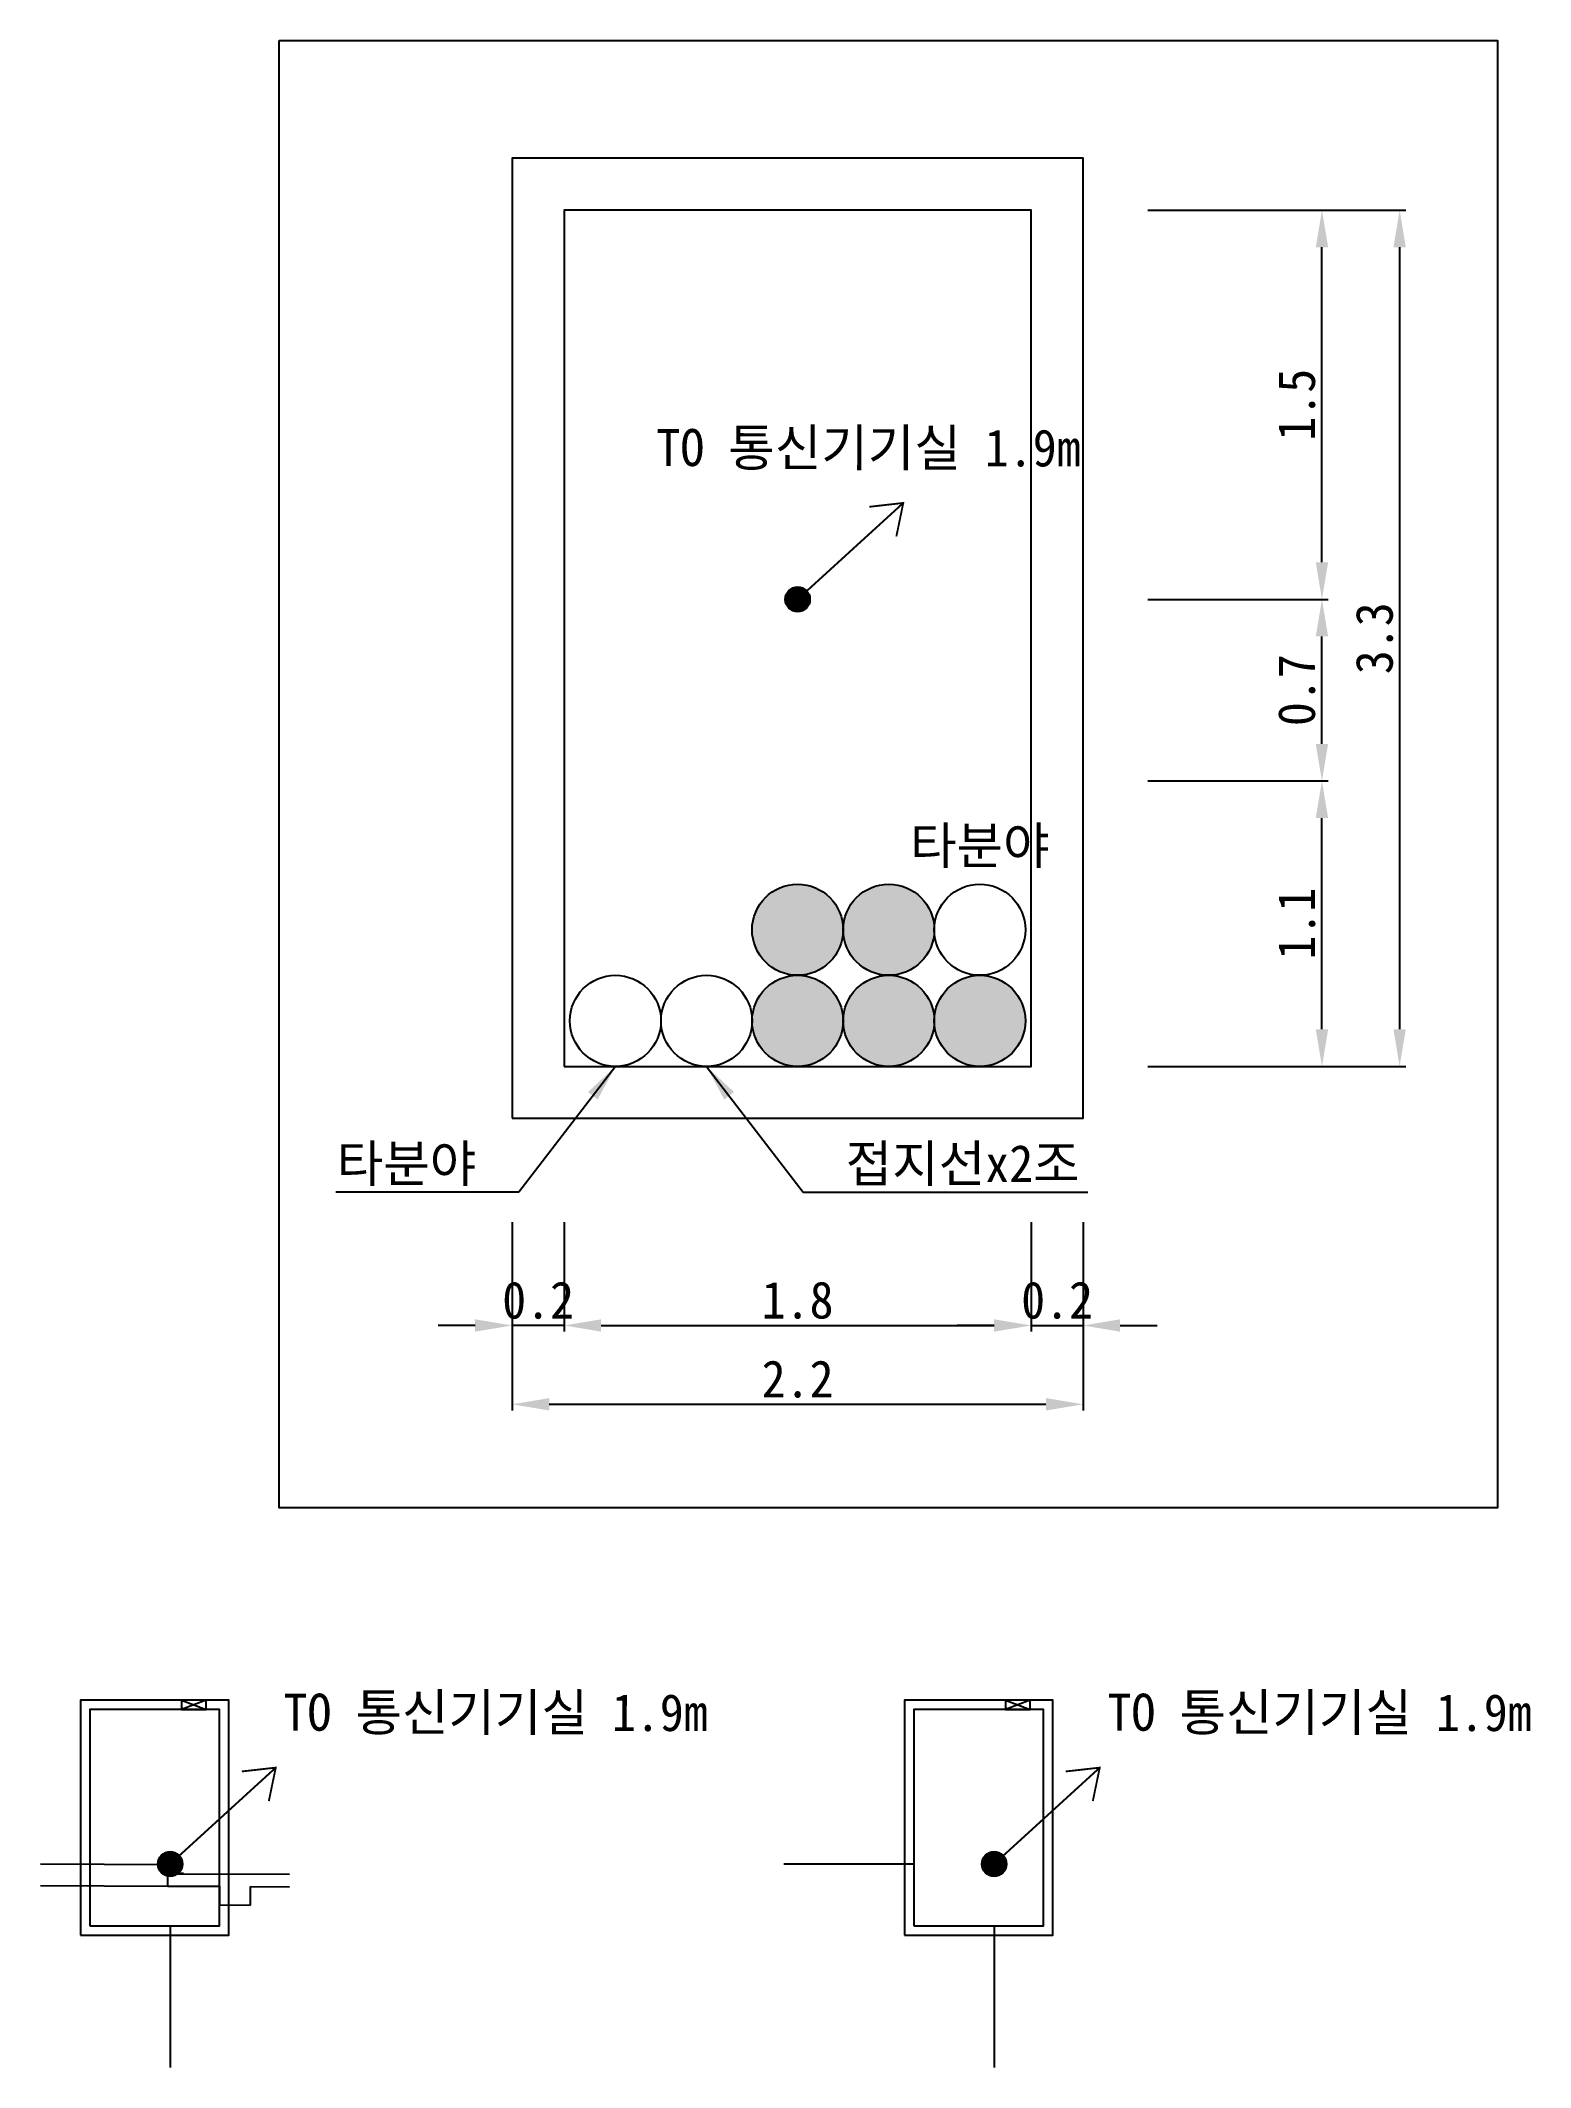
# Model space of a CAD drawing. Extents: x -143 to 185, y -2 to 126.
# Drawn here: x 161.3 to 185.42, y 17.18 to 49.99 of the extents above; entities that cross this region are included whole.
import ezdxf
from ezdxf.enums import TextEntityAlignment as Align

# ---------------------------------------------------------------- set-up
doc = ezdxf.new("R2010")
doc.units = 0
doc.header["$MEASUREMENT"] = 0
doc.layers.get('Defpoints').update_dxf_attribs({"linetype": 'CONTINUOUS'})
for name, color, linetype in [('TT-BASE', 253, 'CONTINUOUS'), ('TX-PAPR', 2, 'CONTINUOUS'), ('TZ-DIMS', 1, 'CONTINUOUS'), ('TZ-LINE', 7, 'CONTINUOUS'), ('TZ-TEXT', 6, 'CONTINUOUS')]:
    doc.layers.add(name, color=color, linetype=linetype)
doc.styles.get("Standard").update_dxf_attribs({"font": 'GulimChe.ttf'})
doc.dimstyles.new('D200', dxfattribs={"dimscale": 0.2, "dimtxt": 3, "dimasz": 3, "dimexe": 0.5, "dimexo": 0.5, "dimgap": 0.5, "dimtad": 1, "dimdec": 0, "dimzin": 1, "dimdsep": 46, "dimlunit": 6, "dimtxsty": 'Standard', "dimcen": 1, "dimclrd": 1, "dimclre": 1, "dimclrt": 3, "dimadec": 0, "dimazin": 0, "dimtfac": 1, "dimtdec": 0, "dimtix": 1, "dimtmove": 2, "dimatfit": 3, "dimfxl": 0, "dimtvp": 2, "dimlwd": -1, "dimlwe": -1, "dimarcsym": 0})

msp = doc.modelspace()

# ---------------------------------------------------------------- texts
at = {"layer": 'TZ-TEXT'}
for p in [(168.668, 22.935, 0), (182.005, 22.935, 0)]:
    msp.add_text('TO 통신기기실 1.9m', height=0.6, rotation=359.9482, dxfattribs=at).set_placement(p, align=Align.MIDDLE)

# ---------------------------------------------------------------- blocks, each defined once
blk = doc.blocks.new('*D18')
at = {"layer": 'Defpoints', "color": 0}
for p in [(168.936, 30.966), (169.776, 30.966), (168.936, 29.191)]:
    blk.add_point(p, dxfattribs=at)
at = {"layer": 'TZ-LINE', "color": 1}
for p, q in [((168.936, 30.866), (168.936, 29.091)), ((169.776, 30.866), (169.776, 29.091)), ((168.336, 29.191), (167.736, 29.191)), ((169.776, 29.191), (168.936, 29.191)), ((170.376, 29.191), (170.976, 29.191))]:
    blk.add_line(p, q, dxfattribs=at)
for points in [[(168.336, 29.291), (168.336, 29.091), (168.936, 29.191)], [(170.376, 29.291), (170.376, 29.091), (169.776, 29.191)]]:
    blk.add_solid(points, dxfattribs=at)
at = {"layer": 'TZ-LINE', "color": 3, "insert": (169.356, 29.598), "char_height": 0.6, "attachment_point": 5}
blk.add_mtext('0.2', dxfattribs=at)
blk = doc.blocks.new('*D19')
at = {"layer": 'Defpoints', "color": 0}
for p in [(169.776, 30.966), (177.336, 30.966), (177.336, 29.191)]:
    blk.add_point(p, dxfattribs=at)
at = {"layer": 'TZ-LINE', "color": 1}
for p, q in [((169.776, 30.866), (169.776, 29.091)), ((177.336, 30.866), (177.336, 29.091)), ((170.376, 29.191), (176.736, 29.191))]:
    blk.add_line(p, q, dxfattribs=at)
for points in [[(170.376, 29.291), (170.376, 29.091), (169.776, 29.191)], [(176.736, 29.291), (176.736, 29.091), (177.336, 29.191)]]:
    blk.add_solid(points, dxfattribs=at)
at = {"layer": 'TZ-LINE', "color": 3, "insert": (173.556, 29.599), "char_height": 0.6, "attachment_point": 5}
blk.add_mtext('1.8', dxfattribs=at)
blk = doc.blocks.new('*D20')
at = {"layer": 'Defpoints', "color": 0}
for p in [(177.336, 30.966), (178.176, 30.966), (178.176, 29.191)]:
    blk.add_point(p, dxfattribs=at)
at = {"layer": 'TZ-LINE', "color": 1}
for p, q in [((177.336, 30.866), (177.336, 29.091)), ((178.176, 30.866), (178.176, 29.091)), ((176.736, 29.191), (176.136, 29.191)), ((177.336, 29.191), (178.176, 29.191)), ((178.776, 29.191), (179.376, 29.191))]:
    blk.add_line(p, q, dxfattribs=at)
for points in [[(176.736, 29.291), (176.736, 29.091), (177.336, 29.191)], [(178.776, 29.291), (178.776, 29.091), (178.176, 29.191)]]:
    blk.add_solid(points, dxfattribs=at)
at = {"layer": 'TZ-LINE', "color": 3, "insert": (177.756, 29.598), "char_height": 0.6, "attachment_point": 5}
blk.add_mtext('0.2', dxfattribs=at)
blk = doc.blocks.new('*D21')
at = {"layer": 'Defpoints', "color": 0}
for p in [(168.936, 30.966), (178.176, 30.966), (178.176, 27.915)]:
    blk.add_point(p, dxfattribs=at)
at = {"layer": 'TZ-LINE', "color": 1}
for p, q in [((168.936, 30.866), (168.936, 27.815)), ((178.176, 30.866), (178.176, 27.815)), ((169.536, 27.915), (177.576, 27.915))]:
    blk.add_line(p, q, dxfattribs=at)
for points in [[(169.536, 28.015), (169.536, 27.815), (168.936, 27.915)], [(177.576, 28.015), (177.576, 27.815), (178.176, 27.915)]]:
    blk.add_solid(points, dxfattribs=at)
at = {"layer": 'TZ-LINE', "color": 3, "insert": (173.556, 28.322), "char_height": 0.6, "attachment_point": 5}
blk.add_mtext('2.2', dxfattribs=at)
blk = doc.blocks.new('*D22')
at = {"layer": 'Defpoints', "color": 0}
for p in [(179.126, 38.005), (182.043, 38.005), (179.126, 33.385)]:
    blk.add_point(p, dxfattribs=at)
at = {"layer": 'TZ-LINE', "color": 1}
for p, q in [((179.226, 38.005), (182.143, 38.005)), ((182.043, 33.985), (182.043, 37.405)), ((179.226, 33.385), (182.143, 33.385))]:
    blk.add_line(p, q, dxfattribs=at)
for points in [[(181.943, 37.405), (182.143, 37.405), (182.043, 38.005)], [(181.943, 33.985), (182.143, 33.985), (182.043, 33.385)]]:
    blk.add_solid(points, dxfattribs=at)
at = {"layer": 'TZ-LINE', "color": 3, "insert": (181.635, 35.695), "char_height": 0.6, "attachment_point": 5, "rotation": 90}
blk.add_mtext('1.1', dxfattribs=at)
blk = doc.blocks.new('*D23')
at = {"layer": 'Defpoints', "color": 0}
for p in [(179.126, 40.945), (182.043, 40.945), (179.126, 38.005)]:
    blk.add_point(p, dxfattribs=at)
at = {"layer": 'TZ-LINE', "color": 1}
for p, q in [((179.226, 40.945), (182.143, 40.945)), ((182.043, 38.605), (182.043, 40.345)), ((179.226, 38.005), (182.143, 38.005))]:
    blk.add_line(p, q, dxfattribs=at)
for points in [[(181.943, 40.345), (182.143, 40.345), (182.043, 40.945)], [(181.943, 38.605), (182.143, 38.605), (182.043, 38.005)]]:
    blk.add_solid(points, dxfattribs=at)
at = {"layer": 'TZ-LINE', "color": 3, "insert": (181.635, 39.475), "char_height": 0.6, "attachment_point": 5, "rotation": 90}
blk.add_mtext('0.7', dxfattribs=at)
blk = doc.blocks.new('*D24')
at = {"layer": 'Defpoints', "color": 0}
for p in [(179.126, 47.245), (182.043, 47.245), (179.126, 40.945)]:
    blk.add_point(p, dxfattribs=at)
at = {"layer": 'TZ-LINE', "color": 1}
for p, q in [((179.226, 47.245), (182.143, 47.245)), ((182.043, 41.545), (182.043, 46.645)), ((179.226, 40.945), (182.143, 40.945))]:
    blk.add_line(p, q, dxfattribs=at)
for points in [[(181.943, 46.645), (182.143, 46.645), (182.043, 47.245)], [(181.943, 41.545), (182.143, 41.545), (182.043, 40.945)]]:
    blk.add_solid(points, dxfattribs=at)
at = {"layer": 'TZ-LINE', "color": 3, "insert": (181.635, 44.095), "char_height": 0.6, "attachment_point": 5, "rotation": 90}
blk.add_mtext('1.5', dxfattribs=at)
blk = doc.blocks.new('*D25')
at = {"layer": 'Defpoints', "color": 0}
for p in [(179.126, 47.245), (179.126, 33.385), (183.3, 33.385)]:
    blk.add_point(p, dxfattribs=at)
at = {"layer": 'TZ-LINE', "color": 1}
for p, q in [((179.226, 47.245), (183.4, 47.245)), ((183.3, 46.645), (183.3, 33.985)), ((179.226, 33.385), (183.4, 33.385))]:
    blk.add_line(p, q, dxfattribs=at)
for points in [[(183.2, 46.645), (183.4, 46.645), (183.3, 47.245)], [(183.2, 33.985), (183.4, 33.985), (183.3, 33.385)]]:
    blk.add_solid(points, dxfattribs=at)
at = {"layer": 'TZ-LINE', "color": 3, "insert": (182.893, 40.315), "char_height": 0.6, "attachment_point": 5, "rotation": 90}
blk.add_mtext('3.3', dxfattribs=at)

# ---------------------------------------------------------------- hatches: boundary and pattern name
at = {"layer": 'TZ-LINE'}
h = msp.add_hatch(color=256, dxfattribs=at)
h.dxf.hatch_style = 1
h.paths.add_polyline_path([(163.2, 20.474, 1), (163.6, 20.474, 1)])
h = msp.add_hatch(color=256, dxfattribs=at)
h.dxf.hatch_style = 1
h.paths.add_polyline_path([(176.537, 20.474, 1), (176.937, 20.474, 1)])

# ---------------------------------------------------------------- linework, layer by layer
at = {"layer": 'TT-BASE'}
for p, q in [((161.302, 20.478), (163.363, 20.467)), ((163.361, 20.117), (163.363, 20.467)), ((163.513, 20.467), (163.363, 20.467)), ((163.512, 20.317), (163.513, 20.467)), ((161.302, 20.128), (163.361, 20.117)), ((163.361, 20.117), (164.201, 20.113)), ((163.512, 20.325), (163.617, 20.324)), ((163.512, 20.317), (165.333, 20.307)), ((164.201, 20.113), (164.2, 19.813)), ((164.7, 19.81), (164.701, 20.11)), ((164.701, 20.11), (165.333, 20.107)), ((164.2, 19.813), (164.7, 19.81))]:
    msp.add_line(p, q, dxfattribs=at)
at = {"layer": 'TZ-LINE'}
for points in [[(161.95, 19.324), (164.35, 19.324), (164.35, 23.124), (161.95, 23.124)], [(162.1, 19.474), (164.2, 19.474), (164.2, 22.974), (162.1, 22.974)], [(163.582, 22.974), (163.982, 22.974), (163.982, 23.124), (163.582, 23.124)], [(175.287, 19.324), (177.687, 19.324), (177.687, 23.124), (175.287, 23.124)], [(175.437, 19.474), (177.537, 19.474), (177.537, 22.974), (175.437, 22.974)], [(176.919, 22.974), (177.319, 22.974), (177.319, 23.124), (176.919, 23.124)]]:
    msp.add_lwpolyline(points, close=True, dxfattribs=at)
for points in [[(163.982, 23.124), (163.582, 22.974)], [(163.582, 23.124), (163.982, 22.974)], [(177.319, 23.124), (176.919, 22.974)], [(176.919, 23.124), (177.319, 22.974)], [(175.437, 20.474), (173.334, 20.474)], [(163.4, 19.474), (163.4, 17.181)], [(176.737, 19.474), (176.737, 17.181)]]:
    msp.add_lwpolyline(points, dxfattribs=at)
at = {"layer": 'TZ-LINE', "const_width": 0.03}
for points in [[(163.4, 20.474), (165.109, 22.034)], [(164.56, 21.972), (165.109, 22.034), (164.997, 21.492)], [(176.737, 20.474), (178.446, 22.034)], [(177.896, 21.972), (178.446, 22.034), (178.334, 21.492)]]:
    msp.add_lwpolyline(points, dxfattribs=at)
at = {"layer": 'TZ-LINE'}
for centre in [(163.4, 20.474), (176.737, 20.474)]:
    msp.add_circle(centre, 0.2, dxfattribs=at)

msp.set_redraw_order([(e.dxf.handle, doc.entitydb.next_handle()) for e in msp.query("TEXT MTEXT ATTDEF DIMENSION ARC_DIMENSION")])  # texts and dimensions are drawn at this point

# ---------------------------------------------------------------- wipeouts: each hides what was drawn before it
msp.add_wipeout([(165.163, 49.99), (165.163, 26.238), (184.884, 26.238), (184.884, 49.99)]).dxf.layer = 'TX-PAPR'

# ---------------------------------------------------------------- next in the draw order: hatches: boundary and pattern name
at = {"layer": 'TZ-LINE'}
h = msp.add_hatch(color=256, dxfattribs=at)
h.dxf.hatch_style = 1
h.paths.add_polyline_path([(173.356, 40.945, 1), (173.756, 40.945, 1)])
at = {"layer": 'TZ-LINE', "ltscale": 2}
h = msp.add_hatch(color=256, dxfattribs=at)
h.dxf.hatch_style = 1
h.paths.add_polyline_path([(174.293, 35.597, 1), (172.819, 35.597, 1)])
h = msp.add_hatch(color=256, dxfattribs=at)
h.dxf.hatch_style = 1
h.paths.add_polyline_path([(175.768, 35.597, 1), (174.293, 35.597, 1)])
h = msp.add_hatch(color=256, dxfattribs=at)
h.dxf.hatch_style = 1
h.paths.add_polyline_path([(174.293, 34.122, 1), (172.819, 34.122, 1)])
h = msp.add_hatch(color=256, dxfattribs=at)
h.dxf.hatch_style = 1
h.paths.add_polyline_path([(175.768, 34.122, 1), (174.293, 34.122, 1)])
h = msp.add_hatch(color=256, dxfattribs=at)
h.dxf.hatch_style = 1
h.paths.add_polyline_path([(177.243, 34.122, 1), (175.768, 34.122, 1)])

# ---------------------------------------------------------------- next in the draw order: linework, layer by layer
at = {"layer": 'TZ-LINE'}
for points in [[(168.936, 32.545), (178.176, 32.545), (178.176, 48.085), (168.936, 48.085)], [(169.776, 33.385), (177.336, 33.385), (177.336, 47.245), (169.776, 47.245)]]:
    msp.add_lwpolyline(points, close=True, dxfattribs=at)
at = {"layer": 'TZ-LINE', "const_width": 0.03}
for points in [[(173.556, 40.945), (175.266, 42.505)], [(174.716, 42.443), (175.266, 42.505), (175.154, 41.963)]]:
    msp.add_lwpolyline(points, dxfattribs=at)
at = {"layer": 'TZ-LINE'}
msp.add_circle((173.556, 40.945), 0.2, dxfattribs=at)
at = {"layer": 'TZ-LINE', "ltscale": 2}
for centre in [(173.556, 35.597), (175.031, 35.597), (176.505, 35.597), (170.607, 34.122), (172.082, 34.122), (173.556, 34.122), (175.031, 34.122), (176.505, 34.122)]:
    msp.add_circle(centre, 0.737, dxfattribs=at)
at = {"layer": 'TZ-TEXT'}
msp.add_lwpolyline([(165.163, 49.99), (184.884, 49.99), (184.884, 26.238), (165.163, 26.238)], close=True, dxfattribs=at)

# ---------------------------------------------------------------- next in the draw order: texts
at = {"layer": 'TZ-DIMS', "char_height": 0.6}
for s, insert, attachment_point in [('타분야', (176.505, 36.929), 5), ('타분야', (168.355, 31.45), 9), ('접지선x2조', (174.334, 31.45), 7)]:
    msp.add_mtext(s, dxfattribs=dict(at, insert=insert, attachment_point=attachment_point))
at = {"layer": 'TZ-TEXT'}
msp.add_text('TO 통신기기실 1.9m', height=0.6, rotation=359.9482, dxfattribs=at).set_placement((174.704, 43.406), align=Align.MIDDLE)

# ---------------------------------------------------------------- next in the draw order: dimensions: what is measured, and where the dimension line sits
at = {"layer": 'TZ-LINE'}
for base, p1, p2, text, picture, middle in [((182.043, 47.245), (179.126, 40.945), (179.126, 47.245), '1.5', '*D24', (181.635, 44.095)), ((183.3, 33.385), (179.126, 47.245), (179.126, 33.385), '3.3', '*D25', (182.893, 40.315)), ((182.043, 40.945), (179.126, 38.005), (179.126, 40.945), '0.7', '*D23', (181.635, 39.475)), ((182.043, 38.005), (179.126, 33.385), (179.126, 38.005), '1.1', '*D22', (181.635, 35.695))]:
    dim = msp.add_linear_dim(base=base, p1=p1, p2=p2, angle=90, text=text, dimstyle='D200', dxfattribs=at)
    dim.commit()
    dim.dimension.update_dxf_attribs({"geometry": picture, "text_midpoint": middle})
for base, p1, p2, text, picture, middle in [((168.936, 29.191), (169.776, 30.966), (168.936, 30.966), '0.2', '*D18', (169.356, 29.598)), ((178.176, 27.915), (168.936, 30.966), (178.176, 30.966), '2.2', '*D21', (173.556, 28.322)), ((177.336, 29.191), (169.776, 30.966), (177.336, 30.966), '1.8', '*D19', (173.556, 29.599)), ((178.176, 29.191), (177.336, 30.966), (178.176, 30.966), '0.2', '*D20', (177.756, 29.598))]:
    dim = msp.add_linear_dim(base=base, p1=p1, p2=p2, text=text, dimstyle='D200', dxfattribs=at)
    dim.commit()
    dim.dimension.update_dxf_attribs({"geometry": picture, "text_midpoint": middle})

# ---------------------------------------------------------------- next in the draw order: leaders
at = {"layer": 'TZ-DIMS', "annotation_type": 0, "has_hookline": 1}
for points, hookline_direction, text_width in [([(170.607, 33.385), (169.045, 31.35), (168.455, 31.35)], 1, 2.273), ([(172.082, 33.385), (173.644, 31.35), (174.234, 31.35)], 0, 3.922)]:
    msp.add_leader(points, dimstyle='D200', dxfattribs=dict(at, hookline_direction=hookline_direction, text_width=text_width))

doc.saveas('drawing.dxf')
